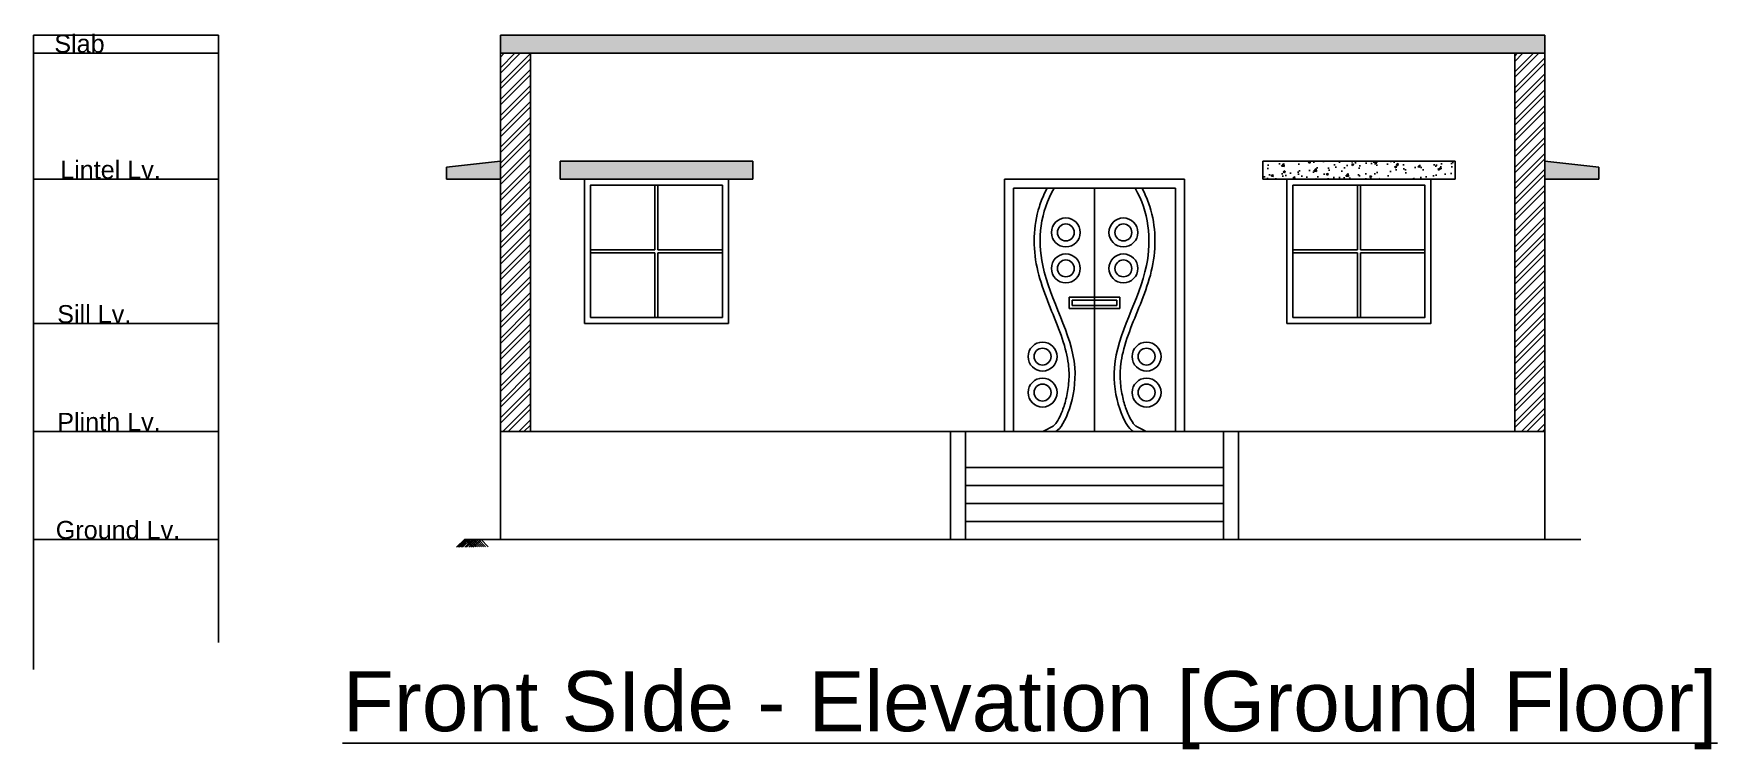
# Model space of a CAD drawing. Header units: inches. Extents: x 723 to 5339, y 980 to 3634.
# Drawn here: x 1756 to 2317, y 980 to 1219 of the extents above; entities that cross this region are included whole.
import ezdxf

# ---------------------------------------------------------------- set-up
doc = ezdxf.new("R2010")
doc.units = ezdxf.units.IN
doc.header["$MEASUREMENT"] = 0
doc.layers.add('W1', color=40, linetype='Continuous')
doc.styles.get("Standard").update_dxf_attribs({"font": 'arial.ttf'})

msp = doc.modelspace()

# ---------------------------------------------------------------- texts
at = {"layer": 'W1', "color": 7, "true_color": 0xffffff, "attachment_point": 1}
for s, width, gutter_width, insert, char_height in [('Slab', 8415.7718, 30, (1762.59, 1218.5), 6), ('Lintel Lv.', 8415.7718, 30, (1764.54, 1176.5), 6), ('Sill Lv.', 8415.7718, 30, (1763.56, 1128.4), 6), ('Plinth Lv.', 8415.7718, 30, (1763.56, 1092.5), 6), ('Ground Lv.', 8415.7718, 30, (1763.07, 1056.5), 6), ('{\\LFront SIde - Elevation [Ground Floor]}', 28052.5726, 100, (1858.66, 1006.44), 20)]:
    msp.add_mtext_dynamic_manual_height_columns(s, width=width, gutter_width=gutter_width, heights=[0], dxfattribs=dict(at, insert=insert, char_height=char_height))

# ---------------------------------------------------------------- hatches: boundary and pattern name
at = {"layer": 'W1', "true_color": 0xffffff}
h = msp.add_hatch(dxfattribs=at)
h.set_pattern_fill('AR-CONC')
h.set_pattern_definition([(50, (1585.892, 1527.491), (7.1726, -0.62752), [0.75, -8.25]), (355, (1585.892, 1527.491), (-1.38751, 7.52192), [0.6, -6.6]), (100.4514, (1586.49, 1527.4386), (5.78509, 6.8944), [0.6374, -7.01142]), (46.1842, (1585.892, 1529.491), (10.67241, -1.65519), [1.125, -12.375]), (96.6356, (1586.781, 1529.353), (9.34662, 9.74119), [0.9561, -10.51714]), (351.1842, (1585.892, 1529.491), (9.34662, 9.74119), [0.9, -9.9]), (21, (1586.892, 1528.991), (5.96907, -4.02619), [0.75, -8.25]), (326, (1586.892, 1528.991), (2.43315, 7.2515), [0.6, -6.6]), (71.4514, (1587.3894, 1528.6554), (8.402224, 3.22531), [0.6374, -7.01142]), (37.5, (1585.892, 1527.491), (0.1215986, 3.3289385), [0, -6.52, 0, -6.7, 0, -6.625]), (7.5, (1585.892, 1527.491), (2.630695, 3.944117), [0, -3.82, 0, -6.37, 0, -2.525]), (327.5, (1583.662, 1527.491), (5.338224, -0.225549), [0, -2.5, 0, -7.8, 0, -10.35]), (317.5, (1582.662, 1527.491), (5.831862, 1.00105), [0, -3.25, 0, -5.18, 0, -7.35])])
h.paths.add_polyline_path([(2259.22, 1218.3), (1911.22, 1218.3), (1911.22, 1212.3), (2259.22, 1212.3)])
h = msp.add_hatch(dxfattribs=at)
h.set_pattern_fill('ANSI32', scale=10)
h.set_pattern_definition([(45, (1585.892, 1295.8113), (-2.65165, 2.65165), []), (45, (1587.6597, 1295.8113), (-2.65165, 2.65165), [])])
h.paths.add_polyline_path([(1921.22, 1212.3), (1911.22, 1212.3), (1911.22, 1086.3), (1921.22, 1086.3)])
h.paths.add_polyline_path([(2259.22, 1212.3), (2249.22, 1212.3), (2249.22, 1086.3), (2259.22, 1086.3)])
h = msp.add_hatch(dxfattribs=at)
h.set_pattern_fill('AR-CONC')
h.set_pattern_definition([(50, (1585.892, 1295.811), (7.1726, -0.62752), [0.75, -8.25]), (355, (1585.892, 1295.811), (-1.38751, 7.52192), [0.6, -6.6]), (100.4514, (1586.49, 1295.759), (5.78509, 6.8944), [0.6374, -7.01142]), (46.1842, (1585.892, 1297.811), (10.67241, -1.65519), [1.125, -12.375]), (96.6356, (1586.781, 1297.673), (9.34662, 9.74119), [0.9561, -10.51714]), (351.1842, (1585.892, 1297.811), (9.34662, 9.74119), [0.9, -9.9]), (21, (1586.892, 1297.311), (5.96907, -4.02619), [0.75, -8.25]), (326, (1586.892, 1297.311), (2.43315, 7.2515), [0.6, -6.6]), (71.4514, (1587.3894, 1296.976), (8.402224, 3.22531), [0.6374, -7.01142]), (37.5, (1585.892, 1295.8113), (0.121599, 3.328939), [0, -6.52, 0, -6.7, 0, -6.625]), (7.5, (1585.892, 1295.8113), (2.630695, 3.944117), [0, -3.82, 0, -6.37, 0, -2.525]), (327.5, (1583.662, 1295.8113), (5.338224, -0.225549), [0, -2.5, 0, -7.8, 0, -10.35]), (317.5, (1582.662, 1295.8113), (5.831862, 1.00105), [0, -3.25, 0, -5.18, 0, -7.35])])
h.paths.add_polyline_path([(1893.22, 1174.3), (1893.22, 1170.3), (1911.22, 1170.3), (1911.22, 1176.3)])
h.paths.add_polyline_path([(1931.14, 1176.3), (1931.14, 1170.3), (1939.22, 1170.3), (1987.22, 1170.3), (1995.3, 1170.3), (1995.3, 1176.3)])
h.paths.add_polyline_path([(2259.22, 1176.3), (2259.22, 1170.3), (2277.22, 1170.3), (2277.22, 1174.3)])
h = msp.add_hatch(dxfattribs=at)
h.set_pattern_fill('AR-CONC')
h.set_pattern_definition([(50, (-8.079, 0), (7.172602, -0.627521), [0.75, -8.25]), (355, (-8.079, 0), (-1.387513, 7.521921), [0.6, -6.6]), (100.45144, (-7.481, -0.052), (5.785088, 6.8944), [0.637402, -7.011421]), (46.1842, (-8.079, 2), (10.672413, -1.655193), [1.125, -12.375]), (96.63564, (-7.19, 1.862), (9.34662, 9.741186), [0.956103, -10.517138]), (351.18416, (-8.079, 2), (9.34662, 9.741186), [0.9, -9.9]), (21, (-7.079, 1.5), (5.96907, -4.026189), [0.75, -8.25]), (326, (-7.079, 1.5), (2.433153, 7.2515), [0.6, -6.6]), (71.45144, (-6.5816, 1.1645), (8.402224, 3.225312), [0.637402, -7.011421]), (37.5, (-8.079, 0), (0.1215986, 3.3289385), [0, -6.52, 0, -6.7, 0, -6.625]), (7.5, (-8.079, 0), (2.6306954, 3.944117), [0, -3.82, 0, -6.37, 0, -2.525]), (327.5, (-10.309, 0), (5.3382244, -0.2255487), [0, -2.5, 0, -7.8, 0, -10.35]), (317.5, (-11.309, 0), (5.831862, 1.00105), [0, -3.25, 0, -5.18, 0, -7.35])])
h.paths.add_polyline_path([(2221.31, 1170.3), (2229.39, 1170.3), (2229.39, 1176.3), (2165.23, 1176.3), (2165.23, 1170.3), (2173.31, 1170.3)])

# ---------------------------------------------------------------- linework, layer by layer
at = {"layer": 'W1', "color": 7, "true_color": 0xffffff}
for p, q in [((1755.71, 1218.3), (1755.71, 1007.04)), ((1817.28, 1218.3), (1755.71, 1218.3)), ((1817.28, 1218.3), (1817.28, 1015.95)), ((1911.22, 1218.3), (1911.22, 1050.3)), ((2259.22, 1218.3), (1911.22, 1218.3)), ((2259.22, 1218.3), (2259.22, 1050.3)), ((1817.28, 1212.3), (1755.71, 1212.3)), ((2259.22, 1212.3), (1911.22, 1212.3)), ((1921.22, 1212.3), (1921.22, 1086.3)), ((2249.22, 1212.3), (2249.22, 1086.3)), ((1911.22, 1176.3), (1893.22, 1174.3)), ((1893.22, 1170.3), (1893.22, 1174.3)), ((1931.14, 1170.3), (1931.14, 1176.3)), ((1995.3, 1176.3), (1931.14, 1176.3)), ((1995.3, 1170.3), (1995.3, 1176.3)), ((2229.39, 1176.3), (2165.23, 1176.3)), ((2165.23, 1176.3), (2165.23, 1170.3)), ((2229.39, 1170.3), (2229.39, 1176.3)), ((2277.22, 1174.3), (2259.22, 1176.3)), ((2277.22, 1170.3), (2277.22, 1174.3)), ((1817.28, 1170.3), (1755.71, 1170.3)), ((1911.22, 1170.3), (1893.22, 1170.3)), ((1939.22, 1170.3), (1931.14, 1170.3)), ((1962.72, 1168.3), (1962.72, 1146.8)), ((1963.72, 1168.3), (1963.72, 1146.8)), ((1987.22, 1170.3), (1995.3, 1170.3)), ((2139.22, 1170.3), (2079.22, 1170.3)), ((2079.22, 1170.3), (2079.22, 1086.3)), ((2082.22, 1167.3), (2082.22, 1086.3)), ((2109.22, 1167.3), (2082.22, 1167.3)), ((2136.22, 1167.3), (2109.22, 1167.3)), ((2109.22, 1167.3), (2109.22, 1086.3)), ((2136.22, 1167.3), (2136.22, 1086.3)), ((2139.22, 1170.3), (2139.22, 1086.3)), ((2173.31, 1170.3), (2165.23, 1170.3)), ((2196.81, 1168.3), (2196.81, 1146.8)), ((2197.81, 1168.3), (2197.81, 1146.8)), ((2221.31, 1170.3), (2229.39, 1170.3)), ((2259.22, 1170.3), (2277.22, 1170.3)), ((1962.72, 1146.8), (1941.22, 1146.8)), ((1962.72, 1145.8), (1941.22, 1145.8)), ((1962.72, 1145.8), (1962.72, 1124.3)), ((1985.22, 1146.8), (1963.72, 1146.8)), ((1985.22, 1145.8), (1963.72, 1145.8)), ((1963.72, 1145.8), (1963.72, 1124.3)), ((2196.81, 1146.8), (2175.31, 1146.8)), ((2196.81, 1145.8), (2175.31, 1145.8)), ((2196.81, 1145.8), (2196.81, 1124.3)), ((2219.31, 1146.8), (2197.81, 1146.8)), ((2197.81, 1145.8), (2197.81, 1124.3)), ((2219.31, 1145.8), (2197.81, 1145.8)), ((2100.79, 1131), (2109.22, 1131)), ((2100.79, 1127.31), (2100.79, 1131)), ((2101.79, 1130), (2109.22, 1130)), ((2101.79, 1128.31), (2101.79, 1130)), ((2109.22, 1128.31), (2101.79, 1128.31)), ((2117.64, 1131), (2109.22, 1131)), ((2109.22, 1130), (2109.22, 1128.31)), ((2116.64, 1130), (2109.22, 1130)), ((2109.22, 1128.31), (2116.64, 1128.31)), ((2116.64, 1128.31), (2116.64, 1130)), ((2117.64, 1127.31), (2117.64, 1131)), ((1817.28, 1122.3), (1755.71, 1122.3)), ((2109.22, 1127.31), (2100.79, 1127.31)), ((2109.22, 1127.31), (2117.64, 1127.31)), ((1817.28, 1086.3), (1755.71, 1086.3)), ((2259.22, 1086.3), (1911.22, 1086.3)), ((2061.22, 1086.3), (2061.22, 1050.3)), ((2066.22, 1086.3), (2066.22, 1050.3)), ((2152.22, 1086.3), (2152.22, 1050.3)), ((2157.22, 1086.3), (2157.22, 1050.3)), ((2152.22, 1074.3), (2066.22, 1074.3)), ((2152.22, 1068.3), (2066.22, 1068.3)), ((2152.22, 1062.3), (2066.22, 1062.3)), ((2152.22, 1056.3), (2066.22, 1056.3)), ((1817.28, 1050.3), (1755.71, 1050.3)), ((1899.22, 1050.3), (1896.64, 1047.72)), ((1896.64, 1047.72), (1899.22, 1050.3)), ((1899.66, 1050.3), (1897.08, 1047.72)), ((1897.08, 1047.72), (1899.66, 1050.3)), ((1900.03, 1050.3), (1897.45, 1047.72)), ((1897.45, 1047.72), (1900.03, 1050.3)), ((1900.61, 1050.3), (1898.03, 1047.72)), ((1898.03, 1047.72), (1900.61, 1050.3)), ((1901.23, 1050.3), (1898.65, 1047.72)), ((1898.65, 1047.72), (1901.23, 1050.3)), ((2271.22, 1050.3), (1899.22, 1050.3)), ((1911.22, 1050.3), (1899.22, 1050.3)), ((1899.22, 1050.3), (1901.6, 1047.91)), ((1901.93, 1050.3), (1899.36, 1047.72)), ((1899.36, 1047.72), (1901.93, 1050.3)), ((1899.66, 1050.3), (1902.04, 1047.91)), ((1902.51, 1050.3), (1899.93, 1047.72)), ((1899.93, 1047.72), (1902.51, 1050.3)), ((1900.03, 1050.3), (1902.42, 1047.91)), ((1900.61, 1050.3), (1902.99, 1047.91)), ((1903.26, 1050.3), (1900.68, 1047.72)), ((1900.68, 1047.72), (1903.26, 1050.3)), ((1901.23, 1050.3), (1903.62, 1047.91)), ((1903.94, 1050.3), (1901.36, 1047.72)), ((1901.36, 1047.72), (1903.94, 1050.3)), ((1901.93, 1050.3), (1904.32, 1047.91)), ((1904.79, 1050.3), (1902.21, 1047.72)), ((1902.21, 1047.72), (1904.79, 1050.3)), ((1902.51, 1050.3), (1904.9, 1047.91)), ((1903.26, 1050.3), (1905.65, 1047.91)), ((1903.94, 1050.3), (1906.32, 1047.91)), ((1904.79, 1050.3), (1907.17, 1047.91))]:
    msp.add_line(p, q, dxfattribs=at)
for points in [[(1939.22, 1122.3), (1987.22, 1122.3), (1987.22, 1170.3), (1939.22, 1170.3)], [(1941.22, 1124.3), (1985.22, 1124.3), (1985.22, 1168.3), (1941.22, 1168.3)], [(2173.31, 1122.3), (2221.31, 1122.3), (2221.31, 1170.3), (2173.31, 1170.3)], [(2175.31, 1124.3), (2219.31, 1124.3), (2219.31, 1168.3), (2175.31, 1168.3)]]:
    msp.add_lwpolyline(points, close=True, dxfattribs=at)
for centre, radius in [((2099.63, 1152.61), 4.81), ((2118.81, 1152.61), 4.81), ((2099.63, 1152.61), 2.81), ((2118.81, 1152.61), 2.81), ((2099.63, 1140.63), 4.81), ((2118.81, 1140.63), 4.81), ((2099.63, 1140.63), 2.81), ((2118.81, 1140.63), 2.81), ((2091.89, 1111.24), 4.81), ((2091.89, 1111.24), 2.81), ((2126.54, 1111.24), 4.81), ((2126.54, 1111.24), 2.81), ((2091.89, 1099.26), 4.81), ((2091.89, 1099.26), 2.81), ((2126.54, 1099.26), 4.81), ((2126.54, 1099.26), 2.81)]:
    msp.add_circle(centre, radius, dxfattribs=at)
for points, knots in [([(2093.42, 1167.3), (2093.18, 1166.87), (2092.96, 1166.45), (2091.98, 1164.46), (2091.34, 1162.85), (2089.78, 1157.95), (2089.23, 1154.55), (2089, 1147.72), (2089.33, 1144.28), (2090.76, 1137.55), (2091.85, 1134.29), (2094.25, 1127.93), (2095.57, 1124.82), (2097.96, 1118.72), (2099.02, 1115.72), (2100.07, 1111.4), (2100.33, 1110.04), (2100.61, 1107.74), (2100.67, 1106.8), (2100.72, 1104.91), (2100.69, 1103.97), (2100.5, 1101.16), (2100.21, 1099.32), (2099.46, 1096.02), (2099, 1094.53), (2098, 1091.92), (2097.46, 1090.78), (2096.65, 1089.44), (2096.38, 1089.05), (2095.89, 1088.45), (2095.67, 1088.24), (2095.47, 1088.1), (2095.43, 1088.07), (2095.41, 1088.06), (2095.41, 1088.06), (2095.41, 1088.06), (2095.41, 1088.06), (2094.27, 1087.47), (2093.13, 1086.89), (2091.99, 1086.3)], [0.964448, 0.964448, 0.964448, 0.964448, 2.157886, 2.157886, 6.473658, 6.473658, 15.105202, 15.105202, 23.736746, 23.736746, 32.36829, 32.36829, 40.999834, 40.999834, 49.631378, 49.631378, 53.646806, 53.646806, 56.440612, 56.440612, 59.234418, 59.234418, 64.82203, 64.82203, 70.011244, 70.011244, 75.200457, 75.200457, 77.976535, 77.976535, 80.752613, 80.752613, 81.899586, 81.899586, 81.899586, 82.018978, 82.018978, 82.018978, 156.866672, 156.866672, 156.866672, 156.866672]), ([(2095.72, 1167.3), (2091.13, 1159.57), (2088.81, 1138.11), (2108.11, 1109.46), (2099.27, 1087.85), (2096.35, 1086.3)], [0, 0, 0, 0, 23.478941, 54.873782, 81.899586, 81.899586, 81.899586, 81.899586]), ([(2122.72, 1167.3), (2127.31, 1159.57), (2129.62, 1138.11), (2110.32, 1109.46), (2119.16, 1087.85), (2122.08, 1086.3)], [0, 0, 0, 0, 23.478941, 54.873782, 81.899586, 81.899586, 81.899586, 81.899586]), ([(2125.02, 1167.3), (2125.25, 1166.87), (2125.47, 1166.45), (2126.45, 1164.46), (2127.1, 1162.85), (2128.66, 1157.95), (2129.21, 1154.55), (2129.43, 1147.72), (2129.11, 1144.28), (2127.68, 1137.55), (2126.59, 1134.29), (2124.18, 1127.93), (2122.86, 1124.82), (2120.48, 1118.72), (2119.41, 1115.72), (2118.36, 1111.4), (2118.1, 1110.04), (2117.83, 1107.74), (2117.76, 1106.8), (2117.72, 1104.91), (2117.74, 1103.97), (2117.94, 1101.16), (2118.22, 1099.32), (2118.98, 1096.02), (2119.43, 1094.53), (2120.43, 1091.92), (2120.98, 1090.78), (2121.78, 1089.44), (2122.06, 1089.05), (2122.55, 1088.45), (2122.77, 1088.24), (2122.96, 1088.1), (2123, 1088.07), (2123.02, 1088.06), (2123.02, 1088.06), (2123.03, 1088.06), (2123.03, 1088.06), (2124.17, 1087.47), (2125.3, 1086.89), (2126.44, 1086.3)], [0.964448, 0.964448, 0.964448, 0.964448, 2.157886, 2.157886, 6.473658, 6.473658, 15.105202, 15.105202, 23.736746, 23.736746, 32.36829, 32.36829, 40.999834, 40.999834, 49.631378, 49.631378, 53.646806, 53.646806, 56.440612, 56.440612, 59.234418, 59.234418, 64.82203, 64.82203, 70.011244, 70.011244, 75.200457, 75.200457, 77.976535, 77.976535, 80.752613, 80.752613, 81.899586, 81.899586, 81.899586, 82.018978, 82.018978, 82.018978, 156.866672, 156.866672, 156.866672, 156.866672])]:
    msp.add_open_spline(points, degree=3, knots=knots, dxfattribs=at)

msp.set_redraw_order([(e.dxf.handle, doc.entitydb.next_handle()) for e in msp.query("TEXT MTEXT ATTDEF DIMENSION ARC_DIMENSION")])  # texts and dimensions are drawn at this point

doc.saveas('drawing.dxf')
